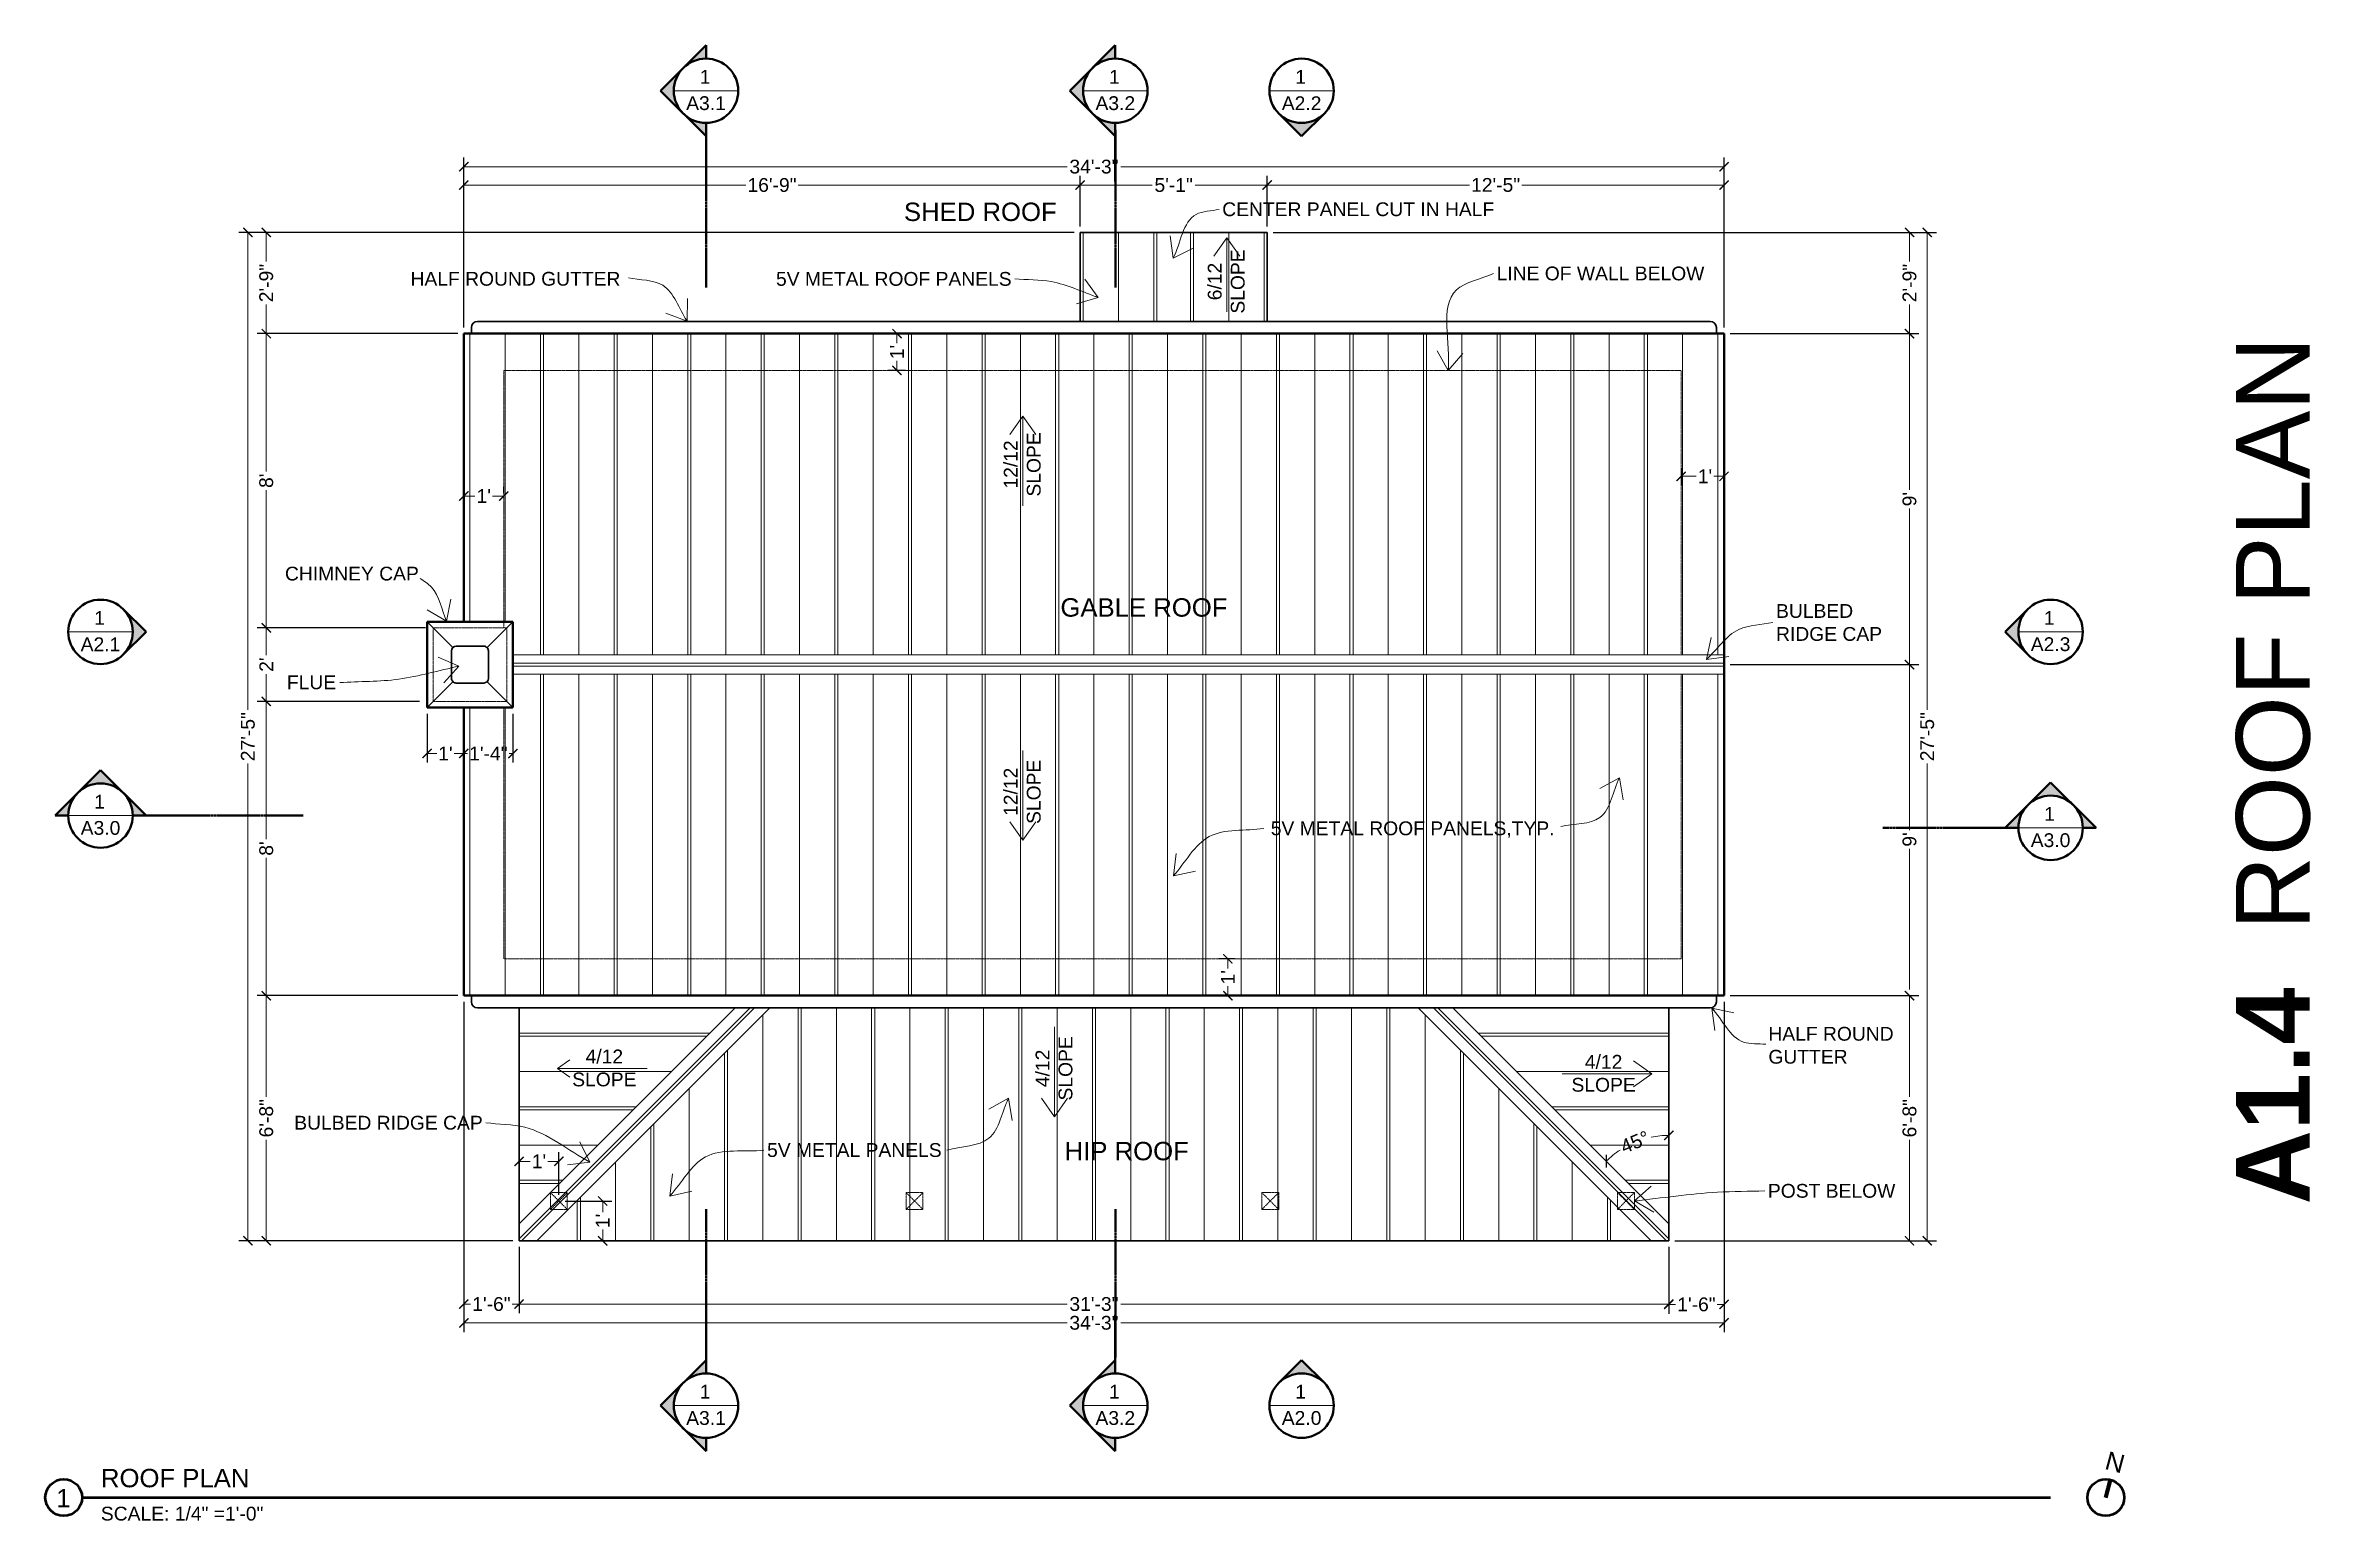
# Model space of a CAD drawing. Header units: inches. Extents: x -54 to 15382, y 469 to 41738.
# Drawn here: x 4950 to 5689, y 6394 to 6875 of the extents above; entities that cross this region are included whole.
import ezdxf

# ---------------------------------------------------------------- set-up
doc = ezdxf.new("R2010")
doc.units = ezdxf.units.IN
doc.header["$MEASUREMENT"] = 0
doc.linetypes.add('CENTER', pattern=[2, 1.25, -0.25, 0.25, -0.25])
doc.linetypes.add('DASHED2', pattern=[0.375, 0.25, -0.125])
doc.layers.get('0').update_dxf_attribs({"lineweight": 9})
for name, color, linetype, lineweight in [('1', 7, 'Continuous', 9), ('2', 7, 'Continuous', 18), ('3', 7, 'Continuous', 30), ('4', 7, 'Continuous', 40), ('5', 7, 'Continuous', 50), ('A-DIMSx', 7, 'Continuous', 9), ('A-LINK', 7, 'Continuous', 40), ('A-TEXTx', 7, 'Continuous', 18), ('TB-11x17', 7, 'Continuous', 50)]:
    doc.layers.add(name, color=color, linetype=linetype, lineweight=lineweight)
doc.styles.get("Standard").update_dxf_attribs({"font": 'arial.ttf'})
doc.dimstyles.get("Standard").update_dxf_attribs({"dimtxt": 3, "dimasz": 2, "dimexe": 0.03125, "dimexo": 0.0625, "dimgap": 0.03125, "dimtad": 0, "dimtoh": 1, "dimdec": 4, "dimlfac": 0.99985, "dimzin": 0, "dimdsep": 46, "dimlunit": 4, "dimtxsty": 'Standard', "dimblk": 'ARCHTICK', "dimblk1": 'ARCHTICK', "dimblk2": 'ARCHTICK', "dimcen": 0.09, "dimclrt": 256, "dimadec": 0, "dimazin": 0, "dimtfac": 1, "dimtdec": 4, "dimtofl": 0, "dimtmove": 0, "dimatfit": 3, "dimfxl": 1, "dimtolj": 1, "dimtzin": 0, "dimarcsym": 0})

msp = doc.modelspace()

# ---------------------------------------------------------------- texts
at = {"ltscale": 0.5, "insert": (5676.664182, 6638.7534571), "char_height": 24, "attachment_point": 5, "rotation": 90}
msp.add_mtext('{\\fArial|b1|i0|c0|p34;A1.4\\fArial|b0|i0|c1|p0;  ROOF PLAN}', dxfattribs=at)
at = {"ltscale": 0.1, "insert": (5625.032985, 6413.0402258), "char_height": 6, "width": 11.15057809, "attachment_point": 5, "rotation": 345}
msp.add_mtext('{N}', dxfattribs=at)
at = {"ltscale": 0.1, "char_height": 6}
for s, insert, width, attachment_point in [('{ROOF PLAN}', (4968.1403926, 6410.8720509), 79.721521148, 1), ('{1}', (4955.8934344, 6401.3052195), 11.15057809, 5)]:
    msp.add_mtext(s, dxfattribs=dict(at, insert=insert, width=width, attachment_point=attachment_point))
at = {"layer": 'A-LINK', "ltscale": 0.1, "attachment_point": 5}
for s, insert, char_height, width in [('{1}', (5165.1748078, 6865.0442485), 4.5, 9.771161836), ('{1}', (5298.6698537, 6865.0442485), 4.5, 9.771161836), ('{1}', (5359.4220311, 6865.0442485), 4.5, 9.771161836), ('{\\H0.75x;A3.1}', (5165.4806931, 6856.4409333), 6, 9.85131083), ('{\\H0.75x;A3.2}', (5298.975739, 6856.4409333), 6, 9.85131083), ('{\\H0.75x;A2.2}', (5359.7279164, 6856.4409333), 6, 9.85131083), ('{1}', (4967.6899354, 6688.5129545), 4.5, 9.771161836), ('{1}', (5603.5799494, 6688.5129545), 4.5, 9.771161836), ('{\\H0.75x;A2.1}', (4967.9958207, 6679.9096393), 6, 9.85131083), ('{\\H0.75x;A2.3}', (5604.0043362, 6679.9096393), 6, 9.85131083), ('{1}', (4967.7005613, 6628.5680665), 4.5, 9.771161836), ('{\\H0.75x;A3.0}', (4968.0064466, 6619.9647513), 6, 9.85131083), ('{1}', (5603.6899354, 6624.5680665), 4.5, 9.771161836), ('{\\H0.75x;A3.0}', (5603.9958207, 6615.9647513), 6, 9.85131083), ('{1}', (5165.1748078, 6436.0442485), 4.5, 9.771161836), ('{1}', (5298.6698537, 6436.0442485), 4.5, 9.771161836), ('{1}', (5359.4220311, 6436.0442485), 4.5, 9.771161836), ('{\\H0.75x;A3.1}', (5165.4806931, 6427.4409333), 6, 9.85131083), ('{\\H0.75x;A3.2}', (5298.975739, 6427.4409333), 6, 9.85131083), ('{\\H0.75x;A2.0}', (5359.7279164, 6427.4409333), 6, 9.85131083)]:
    msp.add_mtext(s, dxfattribs=dict(at, insert=insert, char_height=char_height, width=width))
at = {"layer": 'A-TEXTx', "ltscale": 0.5}
for s, insert, char_height, width, attachment_point in [('{SHED ROOF}', (5254.9434418, 6824.0205242), 6, 55.386811285, 2), ('{GABLE ROOF}', (5308.314224, 6694.9318528), 6, 58.950366274, 2), ('{4/12 SLOPE}', (5132.3313464, 6541.6541308), 4.5, 0.842208666, 5), ('{4/12 SLOPE}', (5458.2274732, 6539.9081871), 4.5, 0.842208666, 5), ('{HIP ROOF}', (5302.691938, 6517.5609236), 6, 59.982724906, 2)]:
    msp.add_mtext(s, dxfattribs=dict(at, insert=insert, char_height=char_height, width=width, attachment_point=attachment_point))
at = {"layer": 'A-TEXTx', "ltscale": 0.25, "char_height": 4.5}
for s, insert, attachment_point in [('{CENTER PANEL CUT IN HALF}', (5333.8421879, 6821.8214986), 4), ('{5V METAL ROOF PANELS}', (5265.1598118, 6799.0983891), 6), ('{BULBED\\PRIDGE CAP}', (5514.4608383, 6687.0034795), 4), ('{5V METAL ROOF PANELS,TYP.}', (5349.6645772, 6619.4549076), 4), ('{BULBED RIDGE CAP}', (5092.6654906, 6523.7835998), 6), ('{5V METAL PANELS}', (5185.3944935, 6514.8677064), 4), ('{POST BELOW}', (5511.8077378, 6501.5578002), 4)]:
    msp.add_mtext(s, dxfattribs=dict(at, insert=insert, attachment_point=attachment_point))
at = {"layer": 'A-TEXTx', "ltscale": 0.5, "char_height": 4.5, "width": 0.842208666, "attachment_point": 5, "rotation": 90}
for s, insert in [('{6/12 SLOPE}', (5335.1788426, 6798.2759041)), ('{12/12 SLOPE}', (5268.6447516, 6631.7709332)), ('{4/12 SLOPE}', (5279.0056688, 6541.5454349))]:
    msp.add_mtext(s, dxfattribs=dict(at, insert=insert))
at = {"layer": 'A-TEXTx', "ltscale": 0.1, "char_height": 4.5}
for s, insert, attachment_point in [('{HALF ROUND GUTTER}', (5137.5577977, 6799.1351061), 6), ('{LINE OF WALL BELOW}', (5423.3222112, 6800.8770315), 4), ('{ CHIMNEY CAP}', (5071.8197632, 6702.9437313), 6), ('{FLUE}', (5044.8557278, 6667.46932), 6), ('{HALF ROUND\\PGUTTER}', (5511.9619011, 6549.0509033), 4)]:
    msp.add_mtext(s, dxfattribs=dict(at, insert=insert, attachment_point=attachment_point))
at = {"layer": 'A-TEXTx', "insert": (5268.6447516, 6738.5868022), "char_height": 4.5, "width": 0.842208666, "attachment_point": 5, "rotation": 90}
msp.add_mtext('{12/12 SLOPE}', dxfattribs=at)
at = {"layer": 'TB-11x17', "ltscale": 0.5, "insert": (4968.1184716, 6398.5227301), "char_height": 4.5, "width": 73.076179956, "attachment_point": 1}
msp.add_mtext('\\A1;SCALE: 1/4" =1\'-0"', dxfattribs=at)

# ---------------------------------------------------------------- blocks, each defined once
blk = doc.blocks.new('_ArchTick')
at = {"color": 0, "linetype": 'ByBlock', "lineweight": 0, "const_width": 0.15}
blk.add_lwpolyline([(-0.5, -0.5), (0.5, 0.5)], dxfattribs=at)
blk = doc.blocks.new('*D103')
at = {"layer": 'A-DIMSx', "color": 0, "lineweight": -2, "ltscale": 0.1}
for p, q in [((5497.5, 6563.27), (5497.5, 6461.51)), ((5479.5, 6483.27), (5479.5, 6461.51))]:
    blk.add_line(p, q, dxfattribs=at)
at = {"layer": 'A-DIMSx', "color": 0, "lineweight": 5, "ltscale": 0.1}
for p, q in [((5479.5, 6464.51), (5481.72, 6464.51)), ((5497.5, 6464.51), (5495.28, 6464.51))]:
    blk.add_line(p, q, dxfattribs=at)
at = {"layer": 'A-DIMSx', "color": 0, "lineweight": 5, "xscale": 3, "yscale": 3, "zscale": 3, "rotation": 180}
blk.add_blockref('_ArchTick', (5479.5, 6464.51), dxfattribs=at)
at = {"layer": 'A-DIMSx', "color": 0, "lineweight": 5, "xscale": 3, "yscale": 3, "zscale": 3}
blk.add_blockref('_ArchTick', (5497.5, 6464.51), dxfattribs=at)
at = {"layer": 'A-DIMSx', "ltscale": 0.25, "insert": (5488.5, 6464.51), "char_height": 4.5, "attachment_point": 5}
blk.add_mtext('\\A1;1\'-6"', dxfattribs=at)
blk = doc.blocks.new('*D104')
at = {"layer": 'A-DIMSx', "color": 0, "lineweight": -2, "ltscale": 0.1}
for p, q in [((5348.5, 6816.27), (5348.5, 6832.76)), ((5497.5, 6783.27), (5497.5, 6832.76))]:
    blk.add_line(p, q, dxfattribs=at)
at = {"layer": 'A-DIMSx', "color": 0, "lineweight": 5, "ltscale": 0.1}
for p, q in [((5348.5, 6829.76), (5414.47, 6829.76)), ((5497.5, 6829.76), (5431.53, 6829.76))]:
    blk.add_line(p, q, dxfattribs=at)
at = {"layer": 'A-DIMSx', "color": 0, "lineweight": 5, "xscale": 3, "yscale": 3, "zscale": 3, "rotation": 180}
blk.add_blockref('_ArchTick', (5348.5, 6829.76), dxfattribs=at)
at = {"layer": 'A-DIMSx', "color": 0, "lineweight": 5, "xscale": 3, "yscale": 3, "zscale": 3}
blk.add_blockref('_ArchTick', (5497.5, 6829.76), dxfattribs=at)
at = {"layer": 'A-DIMSx', "ltscale": 0.25, "insert": (5423, 6829.76), "char_height": 4.5, "attachment_point": 5}
blk.add_mtext('\\A1;12\'-5"', dxfattribs=at)
blk = doc.blocks.new('*D105')
at = {"layer": 'A-DIMSx', "color": 0, "lineweight": -2, "ltscale": 0.1}
for p, q in [((5287.5, 6816.29), (5287.5, 6832.74)), ((5348.5, 6816.26), (5348.5, 6832.74))]:
    blk.add_line(p, q, dxfattribs=at)
at = {"layer": 'A-DIMSx', "color": 0, "lineweight": 5, "ltscale": 0.1}
for p, q in [((5287.5, 6829.74), (5311, 6829.74)), ((5348.5, 6829.74), (5325, 6829.74))]:
    blk.add_line(p, q, dxfattribs=at)
at = {"layer": 'A-DIMSx', "color": 0, "lineweight": 5, "xscale": 3, "yscale": 3, "zscale": 3, "rotation": 180}
blk.add_blockref('_ArchTick', (5287.5, 6829.74), dxfattribs=at)
at = {"layer": 'A-DIMSx', "color": 0, "lineweight": 5, "xscale": 3, "yscale": 3, "zscale": 3}
blk.add_blockref('_ArchTick', (5348.5, 6829.74), dxfattribs=at)
at = {"layer": 'A-DIMSx', "ltscale": 0.25, "insert": (5318, 6829.74), "char_height": 4.5, "attachment_point": 5}
blk.add_mtext('\\A1;5\'-1"', dxfattribs=at)
blk = doc.blocks.new('*D106')
at = {"layer": 'A-DIMSx', "color": 0, "lineweight": -2, "ltscale": 0.1}
for p, q in [((5086.5, 6783.27), (5086.5, 6832.74)), ((5287.5, 6816.27), (5287.5, 6832.74))]:
    blk.add_line(p, q, dxfattribs=at)
at = {"layer": 'A-DIMSx', "color": 0, "lineweight": 5, "ltscale": 0.1}
for p, q in [((5086.5, 6829.74), (5178.47, 6829.74)), ((5287.5, 6829.74), (5195.53, 6829.74))]:
    blk.add_line(p, q, dxfattribs=at)
at = {"layer": 'A-DIMSx', "color": 0, "lineweight": 5, "xscale": 3, "yscale": 3, "zscale": 3, "rotation": 180}
blk.add_blockref('_ArchTick', (5086.5, 6829.74), dxfattribs=at)
at = {"layer": 'A-DIMSx', "color": 0, "lineweight": 5, "xscale": 3, "yscale": 3, "zscale": 3}
blk.add_blockref('_ArchTick', (5287.5, 6829.74), dxfattribs=at)
at = {"layer": 'A-DIMSx', "ltscale": 0.25, "insert": (5187, 6829.74), "char_height": 4.5, "attachment_point": 5}
blk.add_mtext('\\A1;16\'-9"', dxfattribs=at)
blk = doc.blocks.new('*D107')
at = {"layer": 'A-DIMSx', "color": 0, "lineweight": -2, "ltscale": 0.1}
for p, q in [((5084.49, 6781.27), (5019.07, 6781.27)), ((5074, 6685.27), (5019.07, 6685.27))]:
    blk.add_line(p, q, dxfattribs=at)
at = {"layer": 'A-DIMSx', "color": 0, "lineweight": 5, "ltscale": 0.1}
for p, q in [((5022.07, 6781.27), (5022.07, 6736.33)), ((5022.07, 6685.27), (5022.07, 6730.22))]:
    blk.add_line(p, q, dxfattribs=at)
at = {"layer": 'A-DIMSx', "color": 0, "lineweight": 5, "xscale": 3, "yscale": 3, "zscale": 3}
for p, rotation in [((5022.07, 6781.27), 90), ((5022.07, 6685.27), 270)]:
    blk.add_blockref('_ArchTick', p, dxfattribs=dict(at, rotation=rotation))
at = {"layer": 'A-DIMSx', "ltscale": 0.25, "insert": (5022.07, 6733.27), "char_height": 4.5, "attachment_point": 5, "rotation": 90}
blk.add_mtext("\\A1;8'", dxfattribs=at)
blk = doc.blocks.new('*D108')
at = {"layer": 'A-DIMSx', "color": 0, "lineweight": -2, "ltscale": 0.1}
for p, q in [((5074, 6685.27), (5019.07, 6685.27)), ((5072, 6661.27), (5019.07, 6661.27))]:
    blk.add_line(p, q, dxfattribs=at)
at = {"layer": 'A-DIMSx', "color": 0, "lineweight": 5, "ltscale": 0.1}
for p, q in [((5022.07, 6685.27), (5022.07, 6676.38)), ((5022.07, 6661.27), (5022.07, 6670.17))]:
    blk.add_line(p, q, dxfattribs=at)
at = {"layer": 'A-DIMSx', "color": 0, "lineweight": 5, "xscale": 3, "yscale": 3, "zscale": 3}
for p, rotation in [((5022.07, 6685.27), 90), ((5022.07, 6661.27), 270)]:
    blk.add_blockref('_ArchTick', p, dxfattribs=dict(at, rotation=rotation))
at = {"layer": 'A-DIMSx', "ltscale": 0.25, "insert": (5022.07, 6673.27), "char_height": 4.5, "attachment_point": 5, "rotation": 90}
blk.add_mtext("\\A1;2'", dxfattribs=at)
blk = doc.blocks.new('*D109')
at = {"layer": 'A-DIMSx', "color": 0, "lineweight": -2, "ltscale": 0.1}
for p, q in [((5072, 6661.27), (5019.07, 6661.27)), ((5084.5, 6565.27), (5019.07, 6565.27))]:
    blk.add_line(p, q, dxfattribs=at)
at = {"layer": 'A-DIMSx', "color": 0, "lineweight": 5, "ltscale": 0.1}
for p, q in [((5022.07, 6661.27), (5022.07, 6616.33)), ((5022.07, 6565.27), (5022.07, 6610.22))]:
    blk.add_line(p, q, dxfattribs=at)
at = {"layer": 'A-DIMSx', "color": 0, "lineweight": 5, "xscale": 3, "yscale": 3, "zscale": 3}
for p, rotation in [((5022.07, 6661.27), 90), ((5022.07, 6565.27), 270)]:
    blk.add_blockref('_ArchTick', p, dxfattribs=dict(at, rotation=rotation))
at = {"layer": 'A-DIMSx', "ltscale": 0.25, "insert": (5022.07, 6613.27), "char_height": 4.5, "attachment_point": 5, "rotation": 90}
blk.add_mtext("\\A1;8'", dxfattribs=at)
blk = doc.blocks.new('*D110')
at = {"layer": 'A-DIMSx', "color": 0, "lineweight": -2, "ltscale": 0.1}
for p, q in [((5084.44, 6565.27), (5019.07, 6565.27)), ((5102.5, 6485.27), (5019.07, 6485.27))]:
    blk.add_line(p, q, dxfattribs=at)
at = {"layer": 'A-DIMSx', "color": 0, "lineweight": 5, "ltscale": 0.1}
for p, q in [((5022.07, 6565.27), (5022.07, 6532.27)), ((5022.07, 6485.27), (5022.07, 6518.28))]:
    blk.add_line(p, q, dxfattribs=at)
at = {"layer": 'A-DIMSx', "color": 0, "lineweight": 5, "xscale": 3, "yscale": 3, "zscale": 3}
for p, rotation in [((5022.07, 6565.27), 90), ((5022.07, 6485.27), 270)]:
    blk.add_blockref('_ArchTick', p, dxfattribs=dict(at, rotation=rotation))
at = {"layer": 'A-DIMSx', "ltscale": 0.25, "insert": (5022.07, 6525.27), "char_height": 4.5, "attachment_point": 5, "rotation": 90}
blk.add_mtext('\\A1;6\'-8"', dxfattribs=at)
blk = doc.blocks.new('*D111')
at = {"layer": 'A-DIMSx', "color": 0, "lineweight": -2, "ltscale": 0.1}
for p, q in [((5104.5, 6483.27), (5104.5, 6461.64)), ((5479.5, 6483.27), (5479.5, 6461.64))]:
    blk.add_line(p, q, dxfattribs=at)
at = {"layer": 'A-DIMSx', "color": 0, "lineweight": 5, "ltscale": 0.1}
for p, q in [((5104.5, 6464.64), (5283.26, 6464.64)), ((5479.5, 6464.64), (5300.74, 6464.64))]:
    blk.add_line(p, q, dxfattribs=at)
at = {"layer": 'A-DIMSx', "color": 0, "lineweight": 5, "xscale": 3, "yscale": 3, "zscale": 3, "rotation": 180}
blk.add_blockref('_ArchTick', (5104.5, 6464.64), dxfattribs=at)
at = {"layer": 'A-DIMSx', "color": 0, "lineweight": 5, "xscale": 3, "yscale": 3, "zscale": 3}
blk.add_blockref('_ArchTick', (5479.5, 6464.64), dxfattribs=at)
at = {"layer": 'A-DIMSx', "ltscale": 0.25, "insert": (5292, 6464.64), "char_height": 4.5, "attachment_point": 5}
blk.add_mtext('\\A1;31\'-3"', dxfattribs=at)
blk = doc.blocks.new('Section Callout')
at = {"layer": 'A-LINK', "ltscale": 0.1}
h = blk.add_hatch(color=256, dxfattribs=at)
h.paths.add_polyline_path([(1891.06, 7392.5), (1883.64, 7385.08), (1891.06, 7377.65, -0.198912), (1887.98, 7385.08, -0.198912)])
h.paths.add_polyline_path([(1898.48, 7399.92), (1891.06, 7392.5, -0.198912), (1898.48, 7395.58)])
h.paths.add_polyline_path([(1891.06, 7377.65), (1898.48, 7370.23), (1898.48, 7374.58, -0.198912)])
for p, q in [((1883.64, 7385.08), (1898.48, 7399.92)), ((1898.48, 7399.92), (1898.48, 7395.58)), ((1883.64, 7385.08), (1898.48, 7370.23)), ((1898.48, 7374.58), (1898.48, 7370.23)), ((1898.48, 7370.23), (1898.48, 7355.49))]:
    blk.add_line(p, q, dxfattribs=at)
blk.add_circle((1898.48, 7385.08), 10.5, dxfattribs=at)
blk = doc.blocks.new('Elevation Callout - 1')
at = {"layer": 'A-LINK', "ltscale": 0.1}
blk.add_hatch(color=256, dxfattribs=at).paths.add_polyline_path([(2031.59, 7377.65), (2039.01, 7370.23), (2046.43, 7377.65, -0.198912), (2039.01, 7374.58, -0.198912)])
for q in [(2031.59, 7377.65), (2046.43, 7377.65)]:
    blk.add_line((2039.01, 7370.23), q, dxfattribs=at)
blk.add_circle((2039.01, 7385.08), 10.5, dxfattribs=at)
blk = doc.blocks.new('*D154')
at = {"layer": 'A-DIMSx', "color": 0, "lineweight": -2, "ltscale": 0.1}
for p, q in [((5483.5, 6737.38), (5483.5, 6731.72)), ((5497.5, 6737.38), (5497.5, 6731.72))]:
    blk.add_line(p, q, dxfattribs=at)
at = {"layer": 'A-DIMSx', "color": 0, "lineweight": 5, "ltscale": 0.1}
for p, q in [((5483.5, 6734.72), (5488.42, 6734.72)), ((5497.5, 6734.72), (5494.14, 6734.72))]:
    blk.add_line(p, q, dxfattribs=at)
at = {"layer": 'A-DIMSx', "color": 0, "lineweight": 5, "xscale": 3, "yscale": 3, "zscale": 3, "rotation": 180}
blk.add_blockref('_ArchTick', (5483.5, 6734.72), dxfattribs=at)
at = {"layer": 'A-DIMSx', "color": 0, "lineweight": 5, "xscale": 3, "yscale": 3, "zscale": 3}
blk.add_blockref('_ArchTick', (5497.5, 6734.72), dxfattribs=at)
at = {"layer": 'A-DIMSx', "ltscale": 0.25, "insert": (5491.28, 6734.72), "char_height": 4.5, "attachment_point": 5}
blk.add_mtext("\\A1;1'", dxfattribs=at)
blk = doc.blocks.new('*D222')
at = {"layer": 'A-DIMSx', "color": 0, "lineweight": -2, "ltscale": 0.1}
for p, q in [((5499.5, 6781.27), (5561, 6781.27)), ((5499.5, 6673.27), (5561, 6673.27))]:
    blk.add_line(p, q, dxfattribs=at)
at = {"layer": 'A-DIMSx', "color": 0, "lineweight": 5, "ltscale": 0.1}
for p, q in [((5558, 6781.27), (5558, 6730.33)), ((5558, 6673.27), (5558, 6724.22))]:
    blk.add_line(p, q, dxfattribs=at)
at = {"layer": 'A-DIMSx', "color": 0, "lineweight": 5, "xscale": 3, "yscale": 3, "zscale": 3}
for p, rotation in [((5558, 6781.27), 90), ((5558, 6673.27), 270)]:
    blk.add_blockref('_ArchTick', p, dxfattribs=dict(at, rotation=rotation))
at = {"layer": 'A-DIMSx', "ltscale": 0.25, "insert": (5558, 6727.27), "char_height": 4.5, "attachment_point": 5, "rotation": 90}
blk.add_mtext("\\A1;9'", dxfattribs=at)
blk = doc.blocks.new('*D223')
at = {"layer": 'A-DIMSx', "color": 0, "lineweight": 5, "ltscale": 0.1}
for p, q in [((5558, 6673.27), (5558, 6619.27)), ((5558, 6567.27), (5558, 6613.16))]:
    blk.add_line(p, q, dxfattribs=at)
at = {"layer": 'A-DIMSx', "color": 0, "lineweight": 5, "xscale": 3, "yscale": 3, "zscale": 3}
for p, rotation in [((5558, 6673.27), 90), ((5558, 6565.27), 270)]:
    blk.add_blockref('_ArchTick', p, dxfattribs=dict(at, rotation=rotation))
at = {"layer": 'A-DIMSx', "ltscale": 0.25, "insert": (5558, 6616.22), "char_height": 4.5, "attachment_point": 5, "rotation": 90}
blk.add_mtext("\\A1;9'", dxfattribs=at)
blk = doc.blocks.new('*D224')
at = {"layer": 'A-DIMSx', "color": 0, "lineweight": -2, "ltscale": 0.1}
for p, q in [((5086.5, 6563.27), (5086.5, 6461.64)), ((5104.5, 6483.27), (5104.5, 6461.64))]:
    blk.add_line(p, q, dxfattribs=at)
at = {"layer": 'A-DIMSx', "color": 0, "lineweight": 5, "ltscale": 0.1}
for p, q in [((5086.5, 6464.64), (5088.72, 6464.64)), ((5104.5, 6464.64), (5102.28, 6464.64))]:
    blk.add_line(p, q, dxfattribs=at)
at = {"layer": 'A-DIMSx', "color": 0, "lineweight": 5, "xscale": 3, "yscale": 3, "zscale": 3, "rotation": 180}
blk.add_blockref('_ArchTick', (5086.5, 6464.64), dxfattribs=at)
at = {"layer": 'A-DIMSx', "color": 0, "lineweight": 5, "xscale": 3, "yscale": 3, "zscale": 3}
blk.add_blockref('_ArchTick', (5104.5, 6464.64), dxfattribs=at)
at = {"layer": 'A-DIMSx', "ltscale": 0.25, "insert": (5095.5, 6464.64), "char_height": 4.5, "attachment_point": 5}
blk.add_mtext('\\A1;1\'-6"', dxfattribs=at)
blk = doc.blocks.new('*D225')
at = {"layer": 'A-DIMSx', "color": 0, "lineweight": -2, "ltscale": 0.1}
for p, q in [((5285.5, 6814.27), (5019.07, 6814.27)), ((5084.49, 6781.27), (5019.07, 6781.27))]:
    blk.add_line(p, q, dxfattribs=at)
at = {"layer": 'A-DIMSx', "color": 0, "lineweight": 5, "ltscale": 0.1}
for p, q in [((5022.07, 6814.27), (5022.07, 6804.81)), ((5022.07, 6781.27), (5022.07, 6790.74))]:
    blk.add_line(p, q, dxfattribs=at)
at = {"layer": 'A-DIMSx', "color": 0, "lineweight": 5, "xscale": 3, "yscale": 3, "zscale": 3}
for p, rotation in [((5022.07, 6814.27), 90), ((5022.07, 6781.27), 270)]:
    blk.add_blockref('_ArchTick', p, dxfattribs=dict(at, rotation=rotation))
at = {"layer": 'A-DIMSx', "ltscale": 0.25, "insert": (5022.07, 6797.77), "char_height": 4.5, "attachment_point": 5, "rotation": 90}
blk.add_mtext('\\A1;2\'-9"', dxfattribs=at)
blk = doc.blocks.new('*D226')
at = {"layer": 'A-DIMSx', "color": 0, "lineweight": -2, "ltscale": 0.1}
for p, q in [((5350.5, 6814.27), (5561, 6814.27)), ((5499.5, 6781.27), (5561, 6781.27))]:
    blk.add_line(p, q, dxfattribs=at)
at = {"layer": 'A-DIMSx', "color": 0, "lineweight": 5, "ltscale": 0.1}
for p, q in [((5558, 6814.27), (5558, 6804.81)), ((5558, 6781.27), (5558, 6790.74))]:
    blk.add_line(p, q, dxfattribs=at)
at = {"layer": 'A-DIMSx', "color": 0, "lineweight": 5, "xscale": 3, "yscale": 3, "zscale": 3}
for p, rotation in [((5558, 6814.27), 90), ((5558, 6781.27), 270)]:
    blk.add_blockref('_ArchTick', p, dxfattribs=dict(at, rotation=rotation))
at = {"layer": 'A-DIMSx', "ltscale": 0.25, "insert": (5558, 6797.77), "char_height": 4.5, "attachment_point": 5, "rotation": 90}
blk.add_mtext('\\A1;2\'-9"', dxfattribs=at)
blk = doc.blocks.new('*D227')
at = {"layer": 'A-DIMSx', "color": 0, "lineweight": -2, "ltscale": 0.1}
for p, q in [((5499.5, 6565.27), (5561, 6565.27)), ((5481.5, 6485.27), (5561, 6485.27))]:
    blk.add_line(p, q, dxfattribs=at)
at = {"layer": 'A-DIMSx', "color": 0, "lineweight": 5, "ltscale": 0.1}
for p, q in [((5558, 6565.27), (5558, 6532.27)), ((5558, 6485.27), (5558, 6518.28))]:
    blk.add_line(p, q, dxfattribs=at)
at = {"layer": 'A-DIMSx', "color": 0, "lineweight": 5, "xscale": 3, "yscale": 3, "zscale": 3}
for p, rotation in [((5558, 6565.27), 90), ((5558, 6485.27), 270)]:
    blk.add_blockref('_ArchTick', p, dxfattribs=dict(at, rotation=rotation))
at = {"layer": 'A-DIMSx', "ltscale": 0.25, "insert": (5558, 6525.27), "char_height": 4.5, "attachment_point": 5, "rotation": 90}
blk.add_mtext('\\A1;6\'-8"', dxfattribs=at)
blk = doc.blocks.new('*D228')
at = {"layer": 'A-DIMSx', "color": 0, "lineweight": -2, "ltscale": 0.1}
for p, q in [((5074.5, 6657.27), (5074.5, 6641.29)), ((5086.5, 6645.24), (5086.5, 6641.29))]:
    blk.add_line(p, q, dxfattribs=at)
at = {"layer": 'A-DIMSx', "color": 0, "lineweight": 5, "ltscale": 0.1}
for p, q in [((5074.5, 6644.29), (5077.64, 6644.29)), ((5086.5, 6644.29), (5083.36, 6644.29))]:
    blk.add_line(p, q, dxfattribs=at)
at = {"layer": 'A-DIMSx', "color": 0, "lineweight": 5, "xscale": 3, "yscale": 3, "zscale": 3, "rotation": 180}
blk.add_blockref('_ArchTick', (5074.5, 6644.29), dxfattribs=at)
at = {"layer": 'A-DIMSx', "color": 0, "lineweight": 5, "xscale": 3, "yscale": 3, "zscale": 3}
blk.add_blockref('_ArchTick', (5086.5, 6644.29), dxfattribs=at)
at = {"layer": 'A-DIMSx', "ltscale": 0.25, "insert": (5080.5, 6644.29), "char_height": 4.5, "attachment_point": 5}
blk.add_mtext("\\A1;1'", dxfattribs=at)
blk = doc.blocks.new('*D229')
at = {"layer": 'A-DIMSx', "color": 0, "lineweight": -2, "ltscale": 0.1}
for p, q in [((5086.5, 6729.27), (5086.5, 6731.29)), ((5099.5, 6729.27), (5099.5, 6731.29))]:
    blk.add_line(p, q, dxfattribs=at)
at = {"layer": 'A-DIMSx', "color": 0, "lineweight": 5, "ltscale": 0.1}
for p, q in [((5086.5, 6728.29), (5090.14, 6728.29)), ((5099.5, 6728.29), (5095.86, 6728.29))]:
    blk.add_line(p, q, dxfattribs=at)
at = {"layer": 'A-DIMSx', "color": 0, "lineweight": 5, "xscale": 3, "yscale": 3, "zscale": 3, "rotation": 180}
blk.add_blockref('_ArchTick', (5086.5, 6728.29), dxfattribs=at)
at = {"layer": 'A-DIMSx', "color": 0, "lineweight": 5, "xscale": 3, "yscale": 3, "zscale": 3}
blk.add_blockref('_ArchTick', (5099.5, 6728.29), dxfattribs=at)
at = {"layer": 'A-DIMSx', "ltscale": 0.25, "insert": (5093, 6728.29), "char_height": 4.5, "attachment_point": 5}
blk.add_mtext("\\A1;1'", dxfattribs=at)
blk = doc.blocks.new('*D230')
at = {"layer": 'A-DIMSx', "color": 0, "lineweight": -2, "ltscale": 0.1}
for p, q in [((5230.5, 6781.27), (5224.77, 6781.27)), ((5230.5, 6769.27), (5224.77, 6769.27))]:
    blk.add_line(p, q, dxfattribs=at)
at = {"layer": 'A-DIMSx', "color": 0, "lineweight": 5, "ltscale": 0.1}
for p, q in [((5227.77, 6781.27), (5227.77, 6778.13)), ((5227.77, 6769.27), (5227.77, 6772.42))]:
    blk.add_line(p, q, dxfattribs=at)
at = {"layer": 'A-DIMSx', "color": 0, "lineweight": 5, "xscale": 3, "yscale": 3, "zscale": 3}
for p, rotation in [((5227.77, 6781.27), 90), ((5227.77, 6769.27), 270)]:
    blk.add_blockref('_ArchTick', p, dxfattribs=dict(at, rotation=rotation))
at = {"layer": 'A-DIMSx', "ltscale": 0.25, "insert": (5227.77, 6775.27), "char_height": 4.5, "attachment_point": 5, "rotation": 90}
blk.add_mtext("\\A1;1'", dxfattribs=at)
blk = doc.blocks.new('*D231')
at = {"layer": 'A-DIMSx', "color": 0, "lineweight": -2, "ltscale": 0.1}
for p, q in [((5338, 6577.27), (5332.69, 6577.27)), ((5338, 6565.27), (5332.69, 6565.27))]:
    blk.add_line(p, q, dxfattribs=at)
at = {"layer": 'A-DIMSx', "color": 0, "lineweight": 5, "ltscale": 0.1}
for p, q in [((5335.69, 6577.27), (5335.69, 6574.13)), ((5335.69, 6565.27), (5335.69, 6568.42))]:
    blk.add_line(p, q, dxfattribs=at)
at = {"layer": 'A-DIMSx', "color": 0, "lineweight": 5, "xscale": 3, "yscale": 3, "zscale": 3}
for p, rotation in [((5335.69, 6577.27), 90), ((5335.69, 6565.27), 270)]:
    blk.add_blockref('_ArchTick', p, dxfattribs=dict(at, rotation=rotation))
at = {"layer": 'A-DIMSx', "ltscale": 0.25, "insert": (5335.69, 6571.27), "char_height": 4.5, "attachment_point": 5, "rotation": 90}
blk.add_mtext("\\A1;1'", dxfattribs=at)
blk = doc.blocks.new('*D232')
at = {"layer": 'A-DIMSx', "color": 0, "lineweight": -2, "ltscale": 0.1}
for p, q in [((5350.5, 6814.27), (5566.77, 6814.27)), ((5481.5, 6485.27), (5566.77, 6485.27))]:
    blk.add_line(p, q, dxfattribs=at)
at = {"layer": 'A-DIMSx', "color": 0, "lineweight": 5, "ltscale": 0.1}
for p, q in [((5563.77, 6814.27), (5563.77, 6658.56)), ((5563.77, 6485.27), (5563.77, 6640.99))]:
    blk.add_line(p, q, dxfattribs=at)
at = {"layer": 'A-DIMSx', "color": 0, "lineweight": 5, "xscale": 3, "yscale": 3, "zscale": 3}
for p, rotation in [((5563.77, 6814.27), 90), ((5563.77, 6485.27), 270)]:
    blk.add_blockref('_ArchTick', p, dxfattribs=dict(at, rotation=rotation))
at = {"layer": 'A-DIMSx', "ltscale": 0.25, "insert": (5563.77, 6649.77), "char_height": 4.5, "attachment_point": 5, "rotation": 90}
blk.add_mtext('\\A1;27\'-5"', dxfattribs=at)
blk = doc.blocks.new('*D233')
at = {"layer": 'A-DIMSx', "color": 0, "lineweight": -2, "ltscale": 0.1}
for p, q in [((5086.5, 6783.27), (5086.5, 6838.74)), ((5497.5, 6783.27), (5497.5, 6838.74))]:
    blk.add_line(p, q, dxfattribs=at)
at = {"layer": 'A-DIMSx', "color": 0, "lineweight": 5, "ltscale": 0.1}
for p, q in [((5086.5, 6835.74), (5283.26, 6835.74)), ((5497.5, 6835.74), (5300.74, 6835.74))]:
    blk.add_line(p, q, dxfattribs=at)
at = {"layer": 'A-DIMSx', "color": 0, "lineweight": 5, "xscale": 3, "yscale": 3, "zscale": 3, "rotation": 180}
blk.add_blockref('_ArchTick', (5086.5, 6835.74), dxfattribs=at)
at = {"layer": 'A-DIMSx', "color": 0, "lineweight": 5, "xscale": 3, "yscale": 3, "zscale": 3}
blk.add_blockref('_ArchTick', (5497.5, 6835.74), dxfattribs=at)
at = {"layer": 'A-DIMSx', "ltscale": 0.25, "insert": (5292, 6835.74), "char_height": 4.5, "attachment_point": 5}
blk.add_mtext('\\A1;34\'-3"', dxfattribs=at)
blk = doc.blocks.new('*D234')
at = {"layer": 'A-DIMSx', "color": 0, "lineweight": -2, "ltscale": 0.1}
for p, q in [((5285.5, 6814.27), (5013.07, 6814.27)), ((5102.5, 6485.27), (5013.07, 6485.27))]:
    blk.add_line(p, q, dxfattribs=at)
at = {"layer": 'A-DIMSx', "color": 0, "lineweight": 5, "ltscale": 0.1}
for p, q in [((5016.07, 6814.27), (5016.07, 6658.56)), ((5016.07, 6485.27), (5016.07, 6640.99))]:
    blk.add_line(p, q, dxfattribs=at)
at = {"layer": 'A-DIMSx', "color": 0, "lineweight": 5, "xscale": 3, "yscale": 3, "zscale": 3}
for p, rotation in [((5016.07, 6814.27), 90), ((5016.07, 6485.27), 270)]:
    blk.add_blockref('_ArchTick', p, dxfattribs=dict(at, rotation=rotation))
at = {"layer": 'A-DIMSx', "ltscale": 0.25, "insert": (5016.07, 6649.77), "char_height": 4.5, "attachment_point": 5, "rotation": 90}
blk.add_mtext('\\A1;27\'-5"', dxfattribs=at)
blk = doc.blocks.new('*D235')
at = {"layer": 'A-DIMSx', "color": 0, "lineweight": -2, "ltscale": 0.1}
for p, q in [((5086.5, 6563.27), (5086.5, 6455.51)), ((5497.5, 6563.27), (5497.5, 6455.51))]:
    blk.add_line(p, q, dxfattribs=at)
at = {"layer": 'A-DIMSx', "color": 0, "lineweight": 5, "ltscale": 0.1}
for p, q in [((5086.5, 6458.51), (5283.26, 6458.51)), ((5497.5, 6458.51), (5300.74, 6458.51))]:
    blk.add_line(p, q, dxfattribs=at)
at = {"layer": 'A-DIMSx', "color": 0, "lineweight": 5, "xscale": 3, "yscale": 3, "zscale": 3, "rotation": 180}
blk.add_blockref('_ArchTick', (5086.5, 6458.51), dxfattribs=at)
at = {"layer": 'A-DIMSx', "color": 0, "lineweight": 5, "xscale": 3, "yscale": 3, "zscale": 3}
blk.add_blockref('_ArchTick', (5497.5, 6458.51), dxfattribs=at)
at = {"layer": 'A-DIMSx', "ltscale": 0.25, "insert": (5292, 6458.51), "char_height": 4.5, "attachment_point": 5}
blk.add_mtext('\\A1;34\'-3"', dxfattribs=at)
blk = doc.blocks.new('*D236')
at = {"layer": 'A-DIMSx', "color": 0, "lineweight": -2, "ltscale": 0.1}
for p, q in [((5102.5, 6657.27), (5102.5, 6641.29)), ((5086.5, 6646.29), (5086.5, 6647.29))]:
    blk.add_line(p, q, dxfattribs=at)
at = {"layer": 'A-DIMSx', "color": 0, "lineweight": 5, "ltscale": 0.1}
for p, q in [((5086.5, 6644.29), (5087.72, 6644.29)), ((5102.5, 6644.29), (5101.28, 6644.29))]:
    blk.add_line(p, q, dxfattribs=at)
at = {"layer": 'A-DIMSx', "color": 0, "lineweight": 5, "xscale": 3, "yscale": 3, "zscale": 3, "rotation": 180}
blk.add_blockref('_ArchTick', (5086.5, 6644.29), dxfattribs=at)
at = {"layer": 'A-DIMSx', "color": 0, "lineweight": 5, "xscale": 3, "yscale": 3, "zscale": 3}
blk.add_blockref('_ArchTick', (5102.5, 6644.29), dxfattribs=at)
at = {"layer": 'A-DIMSx', "ltscale": 0.25, "insert": (5094.5, 6644.29), "char_height": 4.5, "attachment_point": 5}
blk.add_mtext('\\A1;1\'-4"', dxfattribs=at)
blk = doc.blocks.new('*D237')
at = {"layer": 'A-DIMSx', "color": 0, "lineweight": -2, "ltscale": 0.1}
for p, q in [((5119.5, 6498.27), (5134.78, 6498.27)), ((5132.87, 6485.27), (5134.78, 6485.27))]:
    blk.add_line(p, q, dxfattribs=at)
at = {"layer": 'A-DIMSx', "color": 0, "lineweight": 5, "ltscale": 0.1}
for p, q in [((5131.78, 6498.27), (5131.78, 6494.63)), ((5131.78, 6485.27), (5131.78, 6488.92))]:
    blk.add_line(p, q, dxfattribs=at)
at = {"layer": 'A-DIMSx', "color": 0, "lineweight": 5, "xscale": 3, "yscale": 3, "zscale": 3}
for p, rotation in [((5131.78, 6498.27), 90), ((5131.78, 6485.27), 270)]:
    blk.add_blockref('_ArchTick', p, dxfattribs=dict(at, rotation=rotation))
at = {"layer": 'A-DIMSx', "ltscale": 0.25, "insert": (5131.78, 6491.77), "char_height": 4.5, "attachment_point": 5, "rotation": 90}
blk.add_mtext("\\A1;1'", dxfattribs=at)
blk = doc.blocks.new('*D238')
at = {"layer": 'A-DIMSx', "color": 0, "lineweight": -2, "ltscale": 0.1}
for p, q in [((5104.5, 6511.18), (5104.5, 6514.21)), ((5117.5, 6500.27), (5117.5, 6514.21))]:
    blk.add_line(p, q, dxfattribs=at)
at = {"layer": 'A-DIMSx', "color": 0, "lineweight": 5, "ltscale": 0.1}
for p, q in [((5104.5, 6511.21), (5108.14, 6511.21)), ((5117.5, 6511.21), (5113.86, 6511.21))]:
    blk.add_line(p, q, dxfattribs=at)
at = {"layer": 'A-DIMSx', "color": 0, "lineweight": 5, "xscale": 3, "yscale": 3, "zscale": 3, "rotation": 180}
blk.add_blockref('_ArchTick', (5104.5, 6511.21), dxfattribs=at)
at = {"layer": 'A-DIMSx', "color": 0, "lineweight": 5, "xscale": 3, "yscale": 3, "zscale": 3}
blk.add_blockref('_ArchTick', (5117.5, 6511.21), dxfattribs=at)
at = {"layer": 'A-DIMSx', "ltscale": 0.25, "insert": (5111, 6511.21), "char_height": 4.5, "attachment_point": 5}
blk.add_mtext("\\A1;1'", dxfattribs=at)
blk = doc.blocks.new('*D247')
at = {"layer": 'A-DIMSx', "color": 0, "lineweight": 5, "ltscale": 0.1}
for start, end in [(90, 101.50409), (123.49592, 135)]:
    blk.add_arc((5479.5, 6490.83), 28.86, start, end, dxfattribs=at)
at = {"layer": 'A-DIMSx', "color": 0, "lineweight": 5, "xscale": 3, "yscale": 3, "zscale": 3}
for p, rotation in [((5479.5, 6519.69), 1.849458645088493e-11), ((5459.09, 6511.24), 225.00000011425436)]:
    blk.add_blockref('_ArchTick', p, dxfattribs=dict(at, rotation=rotation))
at = {"layer": 'A-DIMSx', "ltscale": 0.25, "insert": (5468.46, 6517.5), "char_height": 4.5, "attachment_point": 5, "rotation": 22.5}
blk.add_mtext('\\A1;45%%d', dxfattribs=at)

# ---------------------------------------------------------------- dimensions: what is measured, and where the dimension line sits
at = {"layer": 'A-DIMSx', "ltscale": 0.1}
for base, p1, p2, picture, middle in [((5086.5001005, 6835.7437381), (5497.5001005, 6781.2747155), (5086.5001005, 6781.2747155), '*D233', (5292.0001005, 6835.7437381)), ((5086.5001005, 6829.7437381), (5287.5001005, 6814.2747155), (5086.5001005, 6781.2747155), '*D106', (5187.0001005, 6829.7437381)), ((5348.5001005, 6829.7437381), (5287.5001005, 6814.2936117), (5348.5001005, 6814.2639444), '*D105', (5318.0001005, 6829.7437381)), ((5497.5001005, 6829.7593631), (5348.5001005, 6814.2747155), (5497.5001005, 6781.2747155), '*D104', (5423.0001005, 6829.7593631)), ((5074.5000785, 6644.2905414), (5086.5001005, 6647.2353238), (5074.5000785, 6659.2747155), '*D228', (5080.5000895, 6644.2905414)), ((5102.5000785, 6644.2905414), (5086.5001005, 6644.2905414), (5102.5000785, 6659.2747155), '*D236', (5094.5000895, 6644.2905414)), ((5086.5001005, 6464.6397135), (5104.5001005, 6485.2747155), (5086.5001005, 6565.2747155), '*D224', (5095.5001005, 6464.6397135)), ((5497.5001005, 6458.5120458), (5086.5001005, 6565.2747155), (5497.5001005, 6565.2747155), '*D235', (5292.0001005, 6458.5120458)), ((5479.5001005, 6464.5120458), (5497.5001005, 6565.2747155), (5479.5001005, 6485.2747155), '*D103', (5488.5001005, 6464.5120458)), ((5104.5001005, 6464.6397135), (5479.5001005, 6485.2747155), (5104.5001005, 6485.2747155), '*D111', (5292.0001005, 6464.6397135))]:
    dim = msp.add_linear_dim(base=base, p1=p1, p2=p2, dimstyle='Standard', override={"dimtxt": 4.5, "dimasz": 3, "dimexe": 3, "dimexo": 2, "dimgap": 1, "dimlfac": -47.9928, "dimlwd": 5}, dxfattribs=at)
    dim.commit()
    dim.dimension.update_dxf_attribs({"geometry": picture, "text_midpoint": middle})
for base, p1, p2, picture, middle in [((5016.0699308, 6814.2747155), (5104.5001005, 6485.2747155), (5287.5001005, 6814.2747155), '*D234', (5016.0699308, 6649.7747155)), ((5022.0699308, 6814.2747155), (5086.4923747, 6781.2747155), (5287.5001005, 6814.2747155), '*D225', (5022.0699308, 6797.7747155)), ((5558.0000785, 6814.2747155), (5497.5001005, 6781.2747155), (5348.5001005, 6814.2747155), '*D226', (5558.0000785, 6797.7747155)), ((5563.7696458, 6485.2747155), (5348.5001005, 6814.2747155), (5479.5001005, 6485.2747155), '*D232', (5563.7696458, 6649.7747155)), ((5022.0699308, 6781.2747155), (5076.0000785, 6685.2747155), (5086.4923747, 6781.2747155), '*D107', (5022.0699308, 6733.2747155)), ((5227.7720701, 6781.2747155), (5232.5001005, 6769.2747155), (5232.5001005, 6781.2747155), '*D230', (5227.7720701, 6775.2747155)), ((5558.0000785, 6673.2747155), (5497.5001005, 6781.2747155), (5497.5001005, 6673.2747155), '*D222', (5558.0000785, 6727.2747155)), ((5022.0699308, 6661.2747155), (5076.0000785, 6685.2747155), (5074.0000785, 6661.2747155), '*D108', (5022.0699308, 6673.2747155)), ((5022.0699308, 6565.2747155), (5074.0000785, 6661.2747155), (5086.5001005, 6565.2747155), '*D109', (5022.0699308, 6613.2747155)), ((5335.6928948, 6565.2747155), (5340.0001005, 6577.2747155), (5340.0001005, 6565.2747155), '*D231', (5335.6928948, 6571.2747155)), ((5022.0699308, 6485.2747155), (5086.4376005, 6565.2747155), (5104.5001005, 6485.2747155), '*D110', (5022.0699308, 6525.2747155)), ((5558.0014643, 6485.2747155), (5497.5001005, 6565.2747155), (5479.5043538, 6485.2747155), '*D227', (5558.0014643, 6525.2747155))]:
    dim = msp.add_linear_dim(base=base, p1=p1, p2=p2, angle=90, dimstyle='Standard', override={"dimtxt": 4.5, "dimasz": 3, "dimexe": 3, "dimexo": 2, "dimgap": 1, "dimlfac": -47.9928, "dimlwd": 5}, dxfattribs=at)
    dim.commit()
    dim.dimension.update_dxf_attribs({"geometry": picture, "text_midpoint": middle})
dim = msp.add_linear_dim(base=(5497.5001005, 6734.7240309), p1=(5483.5001005, 6739.3789131), p2=(5497.5001005, 6739.3789131), text="1'", dimstyle='Standard', override={"dimtxt": 4.5, "dimasz": 3, "dimexe": 3, "dimexo": 2, "dimgap": 1, "dimlfac": -47.9928, "dimlwd": 5}, dxfattribs=at)
dim.commit()
dim.dimension.update_dxf_attribs({"geometry": '*D154', "text_midpoint": (5491.2797545, 6734.7240309), "dimtype": 160})
for base, p1, p2, picture, middle in [((5086.5001005, 6728.2879064), (5099.5001005, 6727.2747155), (5086.5001005, 6727.2747155), '*D229', (5093.0001005, 6728.2879064)), ((5104.5001005, 6511.210242), (5117.5001005, 6498.2747155), (5104.5001005, 6509.1773155), '*D238', (5111.0001005, 6511.210242))]:
    dim = msp.add_linear_dim(base=base, p1=p1, p2=p2, text="1'", dimstyle='Standard', override={"dimtxt": 4.5, "dimasz": 3, "dimexe": 3, "dimexo": 2, "dimgap": 1, "dimlfac": -47.9928, "dimlwd": 5}, dxfattribs=at)
    dim.commit()
    dim.dimension.update_dxf_attribs({"geometry": picture, "text_midpoint": middle})
dim = msp.add_linear_dim(base=(5558.0014643, 6565.2747155), p1=(5497.5001005, 6673.2747155), p2=(5497.5001005, 6565.2747155), angle=90, dimstyle='Standard', override={"dimtxt": 4.5, "dimasz": 3, "dimexe": 3, "dimexo": 2, "dimgap": 1, "dimlfac": -47.9928, "dimlwd": 5}, dxfattribs=at)
dim.commit()
dim.dimension.update_dxf_attribs({"geometry": '*D223', "text_midpoint": (5558.0014643, 6616.2196336), "dimtype": 160})
dim = msp.add_angular_dim_2l(base=(5472.0307503, 6518.7108975), line1=((5479.5001005, 6490.8349032), (5409.0602879, 6561.2747155)), line2=((5479.5001005, 6561.2747155), (5479.5001005, 6485.2747155)), dimstyle='Standard', override={"dimtxt": 4.5, "dimasz": 3, "dimexe": 3, "dimexo": 2, "dimgap": 1, "dimlfac": -47.9928, "dimlwd": 5}, dxfattribs=at)
dim.commit()
dim.dimension.update_dxf_attribs({"geometry": '*D247', "text_midpoint": (5468.4561042, 6517.4974687)})
dim = msp.add_linear_dim(base=(5131.7797461, 6485.2747155), p1=(5117.5001005, 6498.2747155), p2=(5130.8653915, 6485.2747155), angle=90, text="1'", dimstyle='Standard', override={"dimtxt": 4.5, "dimasz": 3, "dimexe": 3, "dimexo": 2, "dimgap": 1, "dimlfac": -47.9928, "dimlwd": 5}, dxfattribs=at)
dim.commit()
dim.dimension.update_dxf_attribs({"geometry": '*D237', "text_midpoint": (5131.7797461, 6491.7747155)})

# ---------------------------------------------------------------- linework, layer by layer
at = {"layer": '1'}
for p, q in [((5288.5001005, 6814.2747155), (5288.5001005, 6785.2747155)), ((5300.0001005, 6785.2747155), (5300.0001005, 6814.2747155)), ((5311.5001005, 6785.2747155), (5311.5001005, 6814.2747155)), ((5312.5001005, 6814.2747155), (5312.5001005, 6785.2747155)), ((5323.5001005, 6785.2747155), (5323.5001005, 6814.2747155)), ((5324.5001005, 6814.2747155), (5324.5001005, 6785.2747155)), ((5336.0001005, 6785.2747155), (5336.0001005, 6814.2747155)), ((5347.5001005, 6785.2747155), (5347.5001005, 6814.2747155)), ((5082.9394183, 6678.8353756), (5074.5000785, 6687.2747155)), ((5094.0607386, 6678.8353756), (5102.5000785, 6687.2747155)), ((5082.9394183, 6667.7140553), (5074.5000785, 6659.2747155)), ((5094.0607386, 6667.7140553), (5102.5000785, 6659.2747155)), ((5104.5001005, 6485.8851997), (5179.8896159, 6561.2747155)), ((5104.5001005, 6490.8349472), (5174.939869, 6561.2747155)), ((5105.3038298, 6485.2747155), (5181.3038295, 6561.2747155)), ((5110.2535773, 6485.2747155), (5186.253577, 6561.2747155)), ((5195.5001005, 6561.2747155), (5195.5001005, 6485.2747155)), ((5196.5001003, 6485.2747155), (5196.5000818, 6561.2747155)), ((5208.0001005, 6561.2747155), (5208.0001005, 6485.2747155)), ((5219.5001005, 6561.2747155), (5219.5001005, 6485.2747155)), ((5220.5001005, 6485.2747155), (5220.5001005, 6561.2747155)), ((5232.0001005, 6561.2747155), (5232.0001005, 6485.2747155)), ((5243.5001005, 6561.2747155), (5243.5001005, 6485.2747155)), ((5244.5001005, 6485.2747155), (5244.5001005, 6561.2747155)), ((5256.0001005, 6561.2747155), (5256.0001005, 6485.2747155)), ((5267.5001005, 6561.2747155), (5267.5001005, 6485.2747155)), ((5268.5001005, 6485.2747155), (5268.5001005, 6561.2747155)), ((5280.0001005, 6561.2747155), (5280.0001005, 6485.2747155)), ((5291.5001005, 6561.2747155), (5291.5001005, 6485.2747155)), ((5292.5001005, 6485.2747155), (5292.5001005, 6561.2747155)), ((5304.0001005, 6561.2747155), (5304.0001005, 6485.2747155)), ((5315.5001005, 6561.2747155), (5315.5001005, 6485.2747155)), ((5316.5001005, 6485.2747155), (5316.5001005, 6561.2747155)), ((5328.0001005, 6561.2747155), (5328.0001005, 6485.2747155)), ((5339.5001005, 6561.2747155), (5339.5001005, 6485.2747155)), ((5340.5001005, 6485.2747155), (5340.5001005, 6561.2747155)), ((5352.0001005, 6561.2747155), (5352.0001005, 6485.2747155)), ((5363.5001005, 6561.2747155), (5363.5001005, 6485.2747155)), ((5364.5001005, 6485.2747155), (5364.5001005, 6561.2747155)), ((5376.0001005, 6561.2747155), (5376.0001005, 6485.2747155)), ((5387.5001005, 6485.2747155), (5387.5001005, 6561.2747155)), ((5388.5001005, 6561.2747155), (5388.5001005, 6485.2747155)), ((5473.7465797, 6485.2747155), (5397.74658, 6561.2747155)), ((5478.6963272, 6485.2747155), (5402.6963275, 6561.2747155)), ((5479.5001005, 6485.8851557), (5404.110541, 6561.2747155)), ((5479.5001005, 6490.8349032), (5409.0602879, 6561.2747155)), ((5184.0001005, 6559.021239), (5184.0001005, 6485.2747155)), ((5400.0000565, 6559.021239), (5400.0000565, 6485.2747155)), ((5104.5001005, 6553.0199362), (5166.6850898, 6553.0199362)), ((5165.6850898, 6552.0199362), (5104.5001005, 6552.0199362)), ((5171.5001005, 6546.5212389), (5171.5001005, 6485.2747155)), ((5172.5001005, 6485.2747155), (5172.5001005, 6547.5212389)), ((5411.5000565, 6485.2747155), (5411.5000565, 6547.5212389)), ((5412.5000565, 6546.5212389), (5412.5000565, 6485.2747155)), ((5479.5001005, 6553.0199362), (5417.3150672, 6553.0199362)), ((5418.3150672, 6552.0199362), (5479.5001005, 6552.0199362)), ((5154.1850897, 6540.5199362), (5104.5001005, 6540.5199362)), ((5429.8150672, 6540.5199362), (5479.5001005, 6540.5199362)), ((5160.0001005, 6535.0212389), (5160.0001005, 6485.2747155)), ((5424.0000565, 6535.0212389), (5424.0000565, 6485.2747155)), ((5104.5001005, 6529.0199362), (5142.6850897, 6529.0199362)), ((5141.6850897, 6528.0199362), (5104.5001005, 6528.0199362)), ((5479.5001005, 6529.0199362), (5441.3150673, 6529.0199362)), ((5442.3150673, 6528.0199362), (5479.5001005, 6528.0199362)), ((5130.1850896, 6516.5199362), (5104.5001005, 6516.5199362)), ((5147.5001005, 6522.5212388), (5147.5001005, 6485.2747155)), ((5148.5001005, 6485.2747155), (5148.5001005, 6523.5212388)), ((5435.5000565, 6485.2747155), (5435.5000565, 6523.5212388)), ((5436.5000565, 6522.5212388), (5436.5000565, 6485.2747155)), ((5453.8150673, 6516.5199362), (5479.5001005, 6516.5199362)), ((5136.0001005, 6511.0212388), (5136.0001005, 6485.2747155)), ((5448.0000565, 6511.0212388), (5448.0000565, 6485.2747155)), ((5104.5001005, 6505.0199362), (5118.6850896, 6505.0199362)), ((5117.6850896, 6504.0199362), (5104.5001005, 6504.0199362)), ((5479.5001005, 6505.0199362), (5465.3150674, 6505.0199362)), ((5466.3150674, 6504.0199362), (5479.5001005, 6504.0199362)), ((5123.5001005, 6498.5212387), (5123.5001005, 6485.2747155)), ((5124.5001005, 6485.2747155), (5124.5001005, 6499.5212387)), ((5459.5000565, 6485.2747155), (5459.5000565, 6499.5212387)), ((5460.5000565, 6498.5212387), (5460.5000565, 6485.2747155))]:
    msp.add_line(p, q, dxfattribs=at)
at = {"layer": '1', "linetype": 'DASHED2', "ltscale": 0.1}
for p, q in [((5114.7501005, 6501.0247155), (5120.2501005, 6495.5247155)), ((5120.2501005, 6501.0247155), (5114.7501005, 6495.5247155)), ((5230.7501005, 6501.0247155), (5236.2501005, 6495.5247155)), ((5236.2501005, 6501.0247155), (5230.7501005, 6495.5247155)), ((5346.7501005, 6501.0247155), (5352.2501005, 6495.5247155)), ((5352.2501005, 6501.0247155), (5346.7501005, 6495.5247155)), ((5468.2501005, 6501.0247155), (5462.7501005, 6495.5247155)), ((5462.7501005, 6501.0247155), (5468.2501005, 6495.5247155))]:
    msp.add_line(p, q, dxfattribs=at)
at = {"layer": '2', "ltscale": 0.1}
for p, q in [((5154.9849509, 6860.5008975), (5175.9849509, 6860.5008975)), ((5288.4799967, 6860.5008975), (5309.4799968, 6860.5008975)), ((5349.2321742, 6860.5008975), (5370.2321742, 6860.5008975)), ((4957.5000784, 6683.9696035), (4978.5000785, 6683.9696035)), ((5593.5000784, 6683.9696035), (5614.5000785, 6683.9696035)), ((4957.5107043, 6624.0247155), (4978.5107044, 6624.0247155)), ((5593.5000784, 6620.0247155), (5614.5000785, 6620.0247155)), ((5154.9849509, 6431.5008975), (5175.9849509, 6431.5008975)), ((5288.4799967, 6431.5008975), (5309.4799968, 6431.5008975)), ((5349.2321745, 6431.5008975), (5370.2321745, 6431.5008975))]:
    msp.add_line(p, q, dxfattribs=at)
at = {"layer": '2'}
for p, q in [((5088.5001005, 6781.2747155), (5088.5001005, 6687.2747155)), ((5100.0001005, 6687.2747155), (5100.0001005, 6781.2747155)), ((5111.5001005, 6676.4352494), (5111.5001005, 6781.2747155)), ((5112.5001005, 6781.2747155), (5112.5001005, 6676.4352494)), ((5124.0001005, 6676.4352494), (5124.0001005, 6781.2747155)), ((5135.5001005, 6676.4352494), (5135.5001005, 6781.2747155)), ((5136.5001005, 6781.2747155), (5136.5001005, 6676.4352494)), ((5148.0001005, 6676.4352494), (5148.0001005, 6781.2747155)), ((5159.5001005, 6676.4352494), (5159.5001005, 6781.2747155)), ((5160.5001005, 6781.2747155), (5160.5001005, 6676.4352494)), ((5172.0001005, 6676.4352494), (5172.0001005, 6781.2747155)), ((5183.5001005, 6676.4352494), (5183.5001005, 6781.2747155)), ((5184.5001004, 6781.2747155), (5184.5000748, 6676.4352494)), ((5196.0001005, 6676.4352494), (5196.0001005, 6781.2747155)), ((5207.5001005, 6676.4352494), (5207.5001005, 6781.2747155)), ((5208.5001005, 6781.2747155), (5208.5001005, 6676.4352494)), ((5220.0001005, 6676.4352494), (5220.0001005, 6781.2747155)), ((5231.5001005, 6676.4352494), (5231.5001005, 6781.2747155)), ((5232.5001005, 6781.2747155), (5232.5001005, 6676.4352494)), ((5244.0001005, 6676.4352494), (5244.0001005, 6781.2747155)), ((5255.5001005, 6676.4352494), (5255.5001005, 6781.2747155)), ((5256.5001005, 6781.2747155), (5256.5001005, 6676.4352494)), ((5268.0001005, 6676.4352494), (5268.0001005, 6781.2747155)), ((5279.5001005, 6676.4352494), (5279.5001005, 6781.2747155)), ((5280.5001005, 6781.2747155), (5280.5001005, 6676.4352494)), ((5292.0001005, 6676.4352494), (5292.0001005, 6781.2747155)), ((5303.5001005, 6676.4352494), (5303.5001005, 6781.2747155)), ((5304.5001005, 6781.2747155), (5304.5001005, 6676.4352494)), ((5316.0001005, 6676.4352494), (5316.0001005, 6781.2747155)), ((5327.5001005, 6676.4352494), (5327.5001005, 6781.2747155)), ((5328.5001005, 6781.2747155), (5328.5001005, 6676.4352494)), ((5340.0001005, 6676.4352494), (5340.0001005, 6781.2747155)), ((5351.5001005, 6676.4352494), (5351.5001005, 6781.2747155)), ((5352.5001005, 6781.2747155), (5352.5001005, 6676.4352494)), ((5364.0001005, 6676.4352494), (5364.0001005, 6781.2747155)), ((5375.5001005, 6781.2747155), (5375.5001005, 6676.4352494)), ((5376.5001005, 6676.4352494), (5376.5001005, 6781.2747155)), ((5388.0001005, 6676.4352494), (5388.0001005, 6781.2747155)), ((5399.5001005, 6781.2747155), (5399.5001005, 6676.4352494)), ((5400.5001005, 6676.4352494), (5400.5001005, 6781.2747155)), ((5412.0001005, 6676.4352494), (5412.0001005, 6781.2747155)), ((5423.5001005, 6781.2747155), (5423.5001005, 6676.4352494)), ((5424.5001005, 6676.4352494), (5424.5001005, 6781.2747155)), ((5436.0001005, 6676.4352494), (5436.0001005, 6781.2747155)), ((5447.5001005, 6676.4352494), (5447.5001005, 6781.2747155)), ((5448.5001005, 6676.4352494), (5448.5001005, 6781.2747155)), ((5460.0001005, 6676.4352494), (5460.0001005, 6781.2747155)), ((5471.5001005, 6676.4352494), (5471.5001005, 6781.2747155)), ((5472.5001005, 6781.2747155), (5472.5001005, 6676.4352494)), ((5484.0001005, 6676.4352494), (5484.0001005, 6781.2747155)), ((5495.5001005, 6781.2747155), (5495.5001005, 6676.4352494)), ((5497.5001005, 6676.4352494), (5102.5000785, 6676.4352494)), ((5102.5000785, 6673.7747155), (5497.5001005, 6673.7747155)), ((5102.5000785, 6672.7747155), (5497.5001005, 6672.7747155)), ((5497.5001005, 6670.1141816), (5102.5000785, 6670.1141816)), ((5111.5001005, 6670.1141816), (5111.5001005, 6565.2747155)), ((5112.5001005, 6565.2747155), (5112.5001005, 6670.1141816)), ((5124.0001005, 6670.1141816), (5124.0001005, 6565.2747155)), ((5135.5001005, 6670.1141816), (5135.5001005, 6565.2747155)), ((5136.5001005, 6565.2747155), (5136.5001005, 6670.1141816)), ((5148.0001005, 6670.1141816), (5148.0001005, 6565.2747155)), ((5159.5001005, 6670.1141816), (5159.5001005, 6565.2747155)), ((5160.5001005, 6565.2747155), (5160.5001005, 6670.1141816)), ((5172.0001005, 6670.1141816), (5172.0001005, 6565.2747155)), ((5183.5001005, 6670.1141816), (5183.5001005, 6565.2747155)), ((5184.5001004, 6565.2747155), (5184.5000748, 6670.1141816)), ((5196.0001005, 6670.1141816), (5196.0001005, 6565.2747155)), ((5207.5001005, 6670.1141816), (5207.5001005, 6565.2747155)), ((5208.5001005, 6565.2747155), (5208.5001005, 6670.1141816)), ((5220.0001005, 6670.1141816), (5220.0001005, 6565.2747155)), ((5231.5001005, 6670.1141816), (5231.5001005, 6565.2747155)), ((5232.5001005, 6565.2747155), (5232.5001005, 6670.1141816)), ((5244.0001005, 6670.1141816), (5244.0001005, 6565.2747155)), ((5255.5001005, 6670.1141816), (5255.5001005, 6565.2747155)), ((5256.5001005, 6565.2747155), (5256.5001005, 6670.1141816)), ((5268.0001005, 6670.1141816), (5268.0001005, 6565.2747155)), ((5279.5001005, 6670.1141816), (5279.5001005, 6565.2747155)), ((5280.5001005, 6565.2747155), (5280.5001005, 6670.1141816)), ((5292.0001005, 6670.1141816), (5292.0001005, 6565.2747155)), ((5303.5001005, 6670.1141816), (5303.5001005, 6565.2747155)), ((5304.5001005, 6565.2747155), (5304.5001005, 6670.1141816)), ((5316.0001005, 6670.1141816), (5316.0001005, 6565.2747155)), ((5327.5001005, 6670.1141816), (5327.5001005, 6565.2747155)), ((5328.5001005, 6565.2747155), (5328.5001005, 6670.1141816)), ((5340.0001005, 6670.1141816), (5340.0001005, 6565.2747155)), ((5351.5001005, 6670.1141816), (5351.5001005, 6565.2747155)), ((5352.5001005, 6565.2747155), (5352.5001005, 6670.1141816)), ((5364.0001005, 6670.1141816), (5364.0001005, 6565.2747155)), ((5375.5001005, 6565.2747155), (5375.5001005, 6670.1141816)), ((5376.5001005, 6670.1141816), (5376.5001005, 6565.2747155)), ((5388.0001005, 6670.1141816), (5388.0001005, 6565.2747155)), ((5399.5001005, 6565.2747155), (5399.5001005, 6670.1141816)), ((5400.5001005, 6670.1141816), (5400.5001005, 6565.2747155)), ((5412.0001005, 6670.1141816), (5412.0001005, 6565.2747155)), ((5423.5001005, 6565.2747155), (5423.5001005, 6670.1141816)), ((5424.5001005, 6670.1141816), (5424.5001005, 6565.2747155)), ((5436.0001005, 6670.1141816), (5436.0001005, 6565.2747155)), ((5447.5001005, 6670.1141816), (5447.5001005, 6565.2747155)), ((5448.5001005, 6670.1141816), (5448.5001005, 6565.2747155)), ((5460.0001005, 6670.1141816), (5460.0001005, 6565.2747155)), ((5471.5001005, 6670.1141816), (5471.5001005, 6565.2747155)), ((5472.5001005, 6565.2747155), (5472.5001005, 6670.1141816)), ((5484.0001005, 6670.1141816), (5484.0001005, 6565.2747155)), ((5495.5001005, 6565.2747155), (5495.5001005, 6670.1141816)), ((5088.5001005, 6565.2747155), (5088.5001005, 6659.2747155)), ((5100.0001005, 6659.2747155), (5100.0001005, 6565.2747155))]:
    msp.add_line(p, q, dxfattribs=at)
at = {"layer": '2', "linetype": 'DASHED2', "ltscale": 0.2}
for p, q in [((5099.5001005, 6769.2747155), (5483.5001005, 6769.2747155)), ((5099.5001005, 6769.2747155), (5099.5001005, 6685.2747155)), ((5483.5001005, 6676.4352494), (5483.5001005, 6769.2747155)), ((5100.5000785, 6685.2747155), (5076.5000785, 6685.2747155)), ((5076.5000785, 6685.2747155), (5076.5000785, 6661.2747155)), ((5100.5000785, 6685.2747155), (5100.5000785, 6661.2747155)), ((5483.5001005, 6577.2747155), (5483.5001005, 6670.1141816)), ((5076.5000785, 6661.2747155), (5100.5000785, 6661.2747155)), ((5099.5001005, 6577.2747155), (5099.5001005, 6659.2747155)), ((5483.5001005, 6577.2747155), (5099.5001005, 6577.2747155))]:
    msp.add_line(p, q, dxfattribs=at)
at = {"layer": '2', "linetype": 'DASHED2', "ltscale": 0.1}
for p, q in [((5114.7501005, 6501.0247155), (5114.7501005, 6495.5247155)), ((5120.2501005, 6501.0247155), (5114.7501005, 6501.0247155)), ((5114.7501005, 6495.5247155), (5120.2501005, 6495.5247155)), ((5120.2501005, 6501.0247155), (5120.2501005, 6495.5247155)), ((5230.7501005, 6501.0247155), (5230.7501005, 6495.5247155)), ((5236.2501005, 6501.0247155), (5230.7501005, 6501.0247155)), ((5230.7501005, 6495.5247155), (5236.2501005, 6495.5247155)), ((5236.2501005, 6501.0247155), (5236.2501005, 6495.5247155)), ((5346.7501005, 6501.0247155), (5346.7501005, 6495.5247155)), ((5352.2501005, 6501.0247155), (5346.7501005, 6501.0247155)), ((5346.7501005, 6495.5247155), (5352.2501005, 6495.5247155)), ((5352.2501005, 6501.0247155), (5352.2501005, 6495.5247155)), ((5462.7501005, 6501.0247155), (5462.7501005, 6495.5247155)), ((5468.2501005, 6501.0247155), (5462.7501005, 6501.0247155)), ((5462.7501005, 6495.5247155), (5468.2501005, 6495.5247155)), ((5468.2501005, 6501.0247155), (5468.2501005, 6495.5247155))]:
    msp.add_line(p, q, dxfattribs=at)
at = {"layer": '3'}
for p, q in [((5287.5001005, 6814.2747155), (5348.5001005, 6814.2747155)), ((5287.5001005, 6785.2747155), (5287.5001005, 6814.2747155)), ((5348.5001005, 6814.2747155), (5348.5001005, 6785.2747155)), ((5089.0000565, 6783.2747155), (5089.0000565, 6781.2747155)), ((5091.0000565, 6785.2747155), (5493.0001005, 6785.2747155)), ((5495.0001005, 6783.2747155), (5495.0001005, 6781.2747155)), ((5093.0000785, 6679.2747155), (5084.0000785, 6679.2747155)), ((5082.5000785, 6668.7747155), (5082.5000785, 6677.7747155)), ((5094.5000785, 6668.7747155), (5094.5000785, 6677.7747155)), ((5084.0000785, 6667.2747155), (5093.0000785, 6667.2747155)), ((5089.0000565, 6563.2747155), (5089.0000565, 6565.2747155)), ((5091.0000565, 6561.2747155), (5493.0001005, 6561.2747155)), ((5104.5001005, 6561.2747155), (5104.5001005, 6485.2747155)), ((5479.5001005, 6561.2747155), (5479.5001005, 6485.2747155)), ((5495.0001005, 6563.2747155), (5495.0001005, 6565.2747155)), ((5479.5001005, 6485.2747155), (5104.5001005, 6485.2747155))]:
    msp.add_line(p, q, dxfattribs=at)
for centre, radius, start, end in [((5091.0000565, 6783.2747155), 2, 90, 180), ((5493.0001005, 6783.2747155), 2, 0, 90), ((5084.0000785, 6677.7747155), 1.5, 90.0000000001, 180), ((5093.0000785, 6677.7747155), 1.5, 0, 90.0000000001), ((5084.0000785, 6668.7747155), 1.5, 180, 270.0000000001), ((5093.0000785, 6668.7747155), 1.5, 270.0000000001, 0), ((5091.0000565, 6563.2747155), 2, 180, 270), ((5493.0001005, 6563.2747155), 2, 270, 0)]:
    msp.add_arc(centre, radius, start, end, dxfattribs=at)
at = {"layer": '4'}
for p, q in [((5086.5001005, 6781.2747155), (5497.5001005, 6781.2747155)), ((5086.5001005, 6687.2747155), (5086.5001005, 6781.2747155)), ((5497.5001005, 6781.2747155), (5497.5001005, 6565.2747155)), ((5074.5000785, 6687.2747155), (5074.5000785, 6659.2747155)), ((5102.5000785, 6687.2747155), (5074.5000785, 6687.2747155)), ((5102.5000785, 6687.2747155), (5102.5000785, 6659.2747155)), ((5074.5000785, 6659.2747155), (5102.5000785, 6659.2747155)), ((5086.5001005, 6659.2747155), (5086.5001005, 6565.2747155)), ((5086.5001005, 6565.2747155), (5497.5001005, 6565.2747155))]:
    msp.add_line(p, q, dxfattribs=at)
at = {"layer": '5', "ltscale": 0.1}
for p, q in [((5621.758597, 6401.5656022), (5623.3115113, 6407.3611572)), ((5622.0000785, 6401.5008975), (5623.5529927, 6407.2964524)), ((5622.2415599, 6401.4361927), (5623.7944742, 6407.2317477)), ((4962.0000785, 6401.5008975), (5604.0000785, 6401.5008975))]:
    msp.add_line(p, q, dxfattribs=at)
for centre in [(4956.0000785, 6401.5008975), (5622.0000785, 6401.5008975)]:
    msp.add_circle(centre, 6, dxfattribs=at)
at = {"layer": 'A-LINK', "linetype": 'CENTER', "ltscale": 0.15}
for p, q in [((5165.4849509, 6796.3626708), (5165.4849509, 6847.7729754)), ((5298.9799968, 6796.3626708), (5298.9799968, 6847.7729754)), ((4980.7386264, 6624.0247155), (5034.0743541, 6624.0247155)), ((5549.2902609, 6620.0247155), (5591.2721564, 6620.0247155)), ((5165.4849509, 6447.1901109), (5165.4849509, 6495.6391241)), ((5298.9799968, 6447.1901109), (5298.9799968, 6495.6391241))]:
    msp.add_line(p, q, dxfattribs=at)

# ---------------------------------------------------------------- block references
at = {"ltscale": 0.1}
for name, p in [('Section Callout', (3267, -524.5746862)), ('Section Callout', (3400.4950459, -524.5746862)), ('Elevation Callout - 1', (3320.7221432, -524.5746862))]:
    msp.add_blockref(name, p, dxfattribs=at)
for name, p, rotation in [('Elevation Callout - 1', (12353.0756621, 4644.9595724), 90), ('Section Callout', (-1781.0755052, 8518.5096664), 270.0000000000001)]:
    msp.add_blockref(name, p, dxfattribs=dict(at, rotation=rotation))
at = {"ltscale": 0.1, "xscale": -1}
for name, p, rotation in [('Elevation Callout - 1', (-1781.0755052, 4644.9595724), 270), ('Section Callout', (12353.0862881, 8522.5096664), 89.99999999999986), ('Section Callout', (3267, 13816.5764811), 180), ('Section Callout', (3400.4950459, 13816.5764811), 180), ('Elevation Callout - 1', (3320.7221432, 13816.5764811), 180)]:
    msp.add_blockref(name, p, dxfattribs=dict(at, rotation=rotation))

msp.set_redraw_order([(e.dxf.handle, doc.entitydb.next_handle()) for e in msp.query("TEXT MTEXT ATTDEF DIMENSION ARC_DIMENSION")])  # texts and dimensions are drawn at this point

# ---------------------------------------------------------------- leaders
at = {"layer": 'A-TEXTx', "path_type": 1, "annotation_type": 0, "has_hookline": 1}
for points, hookline_direction, text_width in [([(5317.7981688, 6805.8491104), (5325.3352364, 6820.185455), (5332.8421879, 6821.8214986)], 0, 88.1214188), ([(5407.495393, 6769.2747155), (5410.2091676, 6795.5084213), (5422.3222112, 6800.8770315)], 0, 67.2390859), ([(5293.4061955, 6793.0875178), (5278.1011342, 6798.2546536), (5266.1598118, 6799.0983891)], 1, 76.2667121), ([(5491.7549989, 6674.9204602), (5502.320919, 6684.7464332), (5513.4608383, 6687.0034795)], 0, 33.8144611), ([(5463.4084943, 6636.3850912), (5456.9928362, 6623.3776471), (5444.3073971, 6620.4791203)], 1, 91.7680764), ([(5317.9050488, 6604.3556461), (5329.5635104, 6617.1631901), (5347.3929537, 6619.7956381)], 0, 91.7680764), ([(5264.170302, 6531.7742628), (5257.7546438, 6518.7668188), (5244.0578664, 6514.8677064)], 1, 56.3605048), ([(5127.5877059, 6510.9759098), (5106.3612522, 6522.3220961), (5093.6654906, 6523.7835998)], 1, 60.75), ([(5153.6923895, 6499.8679068), (5165.3508511, 6512.6754508), (5184.3944935, 6514.8677064)], 0, 56.3605048), ([(5468.2501005, 6498.2747155), (5495.3251037, 6501.1158433), (5510.8077378, 6501.5578002)], 0, 40.9819236)]:
    msp.add_leader(points, dimstyle='Standard', override={"dimasz": 6, "dimgap": 1, "dimldrblk": 'Open90', "dimlwd": -1}, dxfattribs=dict(at, hookline_direction=hookline_direction, text_width=text_width))
at = {"layer": 'A-TEXTx'}
for points, override in [([(5335.3235064, 6812.5644664), (5335.3235064, 6797.8709668), (5335.3235064, 6788.4103642)], {"dimasz": 6, "dimldrblk": 'Open90', "dimlwd": -1}), ([(5268.7894155, 6754.3485624), (5268.7894155, 6732.3083129), (5268.7894155, 6725.0756468)], {"dimasz": 6, "dimgap": 1, "dimldrblk": 'Open90', "dimlwd": -1}), ([(5268.7894155, 6616.0091731), (5268.7894155, 6638.0494225), (5268.7894155, 6645.2820886)], {"dimasz": 6, "dimgap": 1, "dimldrblk": 'Open90', "dimlwd": -1}), ([(5279.1503326, 6525.7836748), (5279.1503326, 6547.8239242), (5279.1503326, 6555.0565903)], {"dimasz": 6, "dimgap": 1, "dimldrblk": 'Open90', "dimlwd": -1}), ([(5117.0695862, 6541.5094669), (5139.1098357, 6541.5094669), (5146.3425018, 6541.5094669)], {"dimasz": 4, "dimldrblk": 'Open90', "dimlwd": -1}), ([(5473.9892333, 6539.7635232), (5451.9489838, 6539.7635232), (5444.7163178, 6539.7635232)], {"dimasz": 6, "dimgap": 1, "dimldrblk": 'Open90', "dimlwd": -1})]:
    msp.add_leader(points, dimstyle='Standard', override=override, dxfattribs=at)
at = {"layer": 'A-TEXTx', "path_type": 1}
for points in [[(5159.3082494, 6785.3896766), (5151.3493231, 6797.0492725), (5140.1729503, 6799.4916225)], [(5080.8621688, 6687.4310495), (5075.9022849, 6698.5874152), (5072.3007542, 6701.4145619)], [(5084.9122928, 6672.7990867), (5065.3033042, 6668.5382972), (5046.054698, 6667.4299884)], [(5493.5504816, 6561.1683614), (5503.8913235, 6550.1132399), (5511.1071212, 6549.4074197)]]:
    msp.add_leader(points, dimstyle='Standard', override={"dimasz": 6, "dimgap": 1, "dimldrblk": 'Open90', "dimlwd": -1}, dxfattribs=at)

doc.saveas('drawing.dxf')
